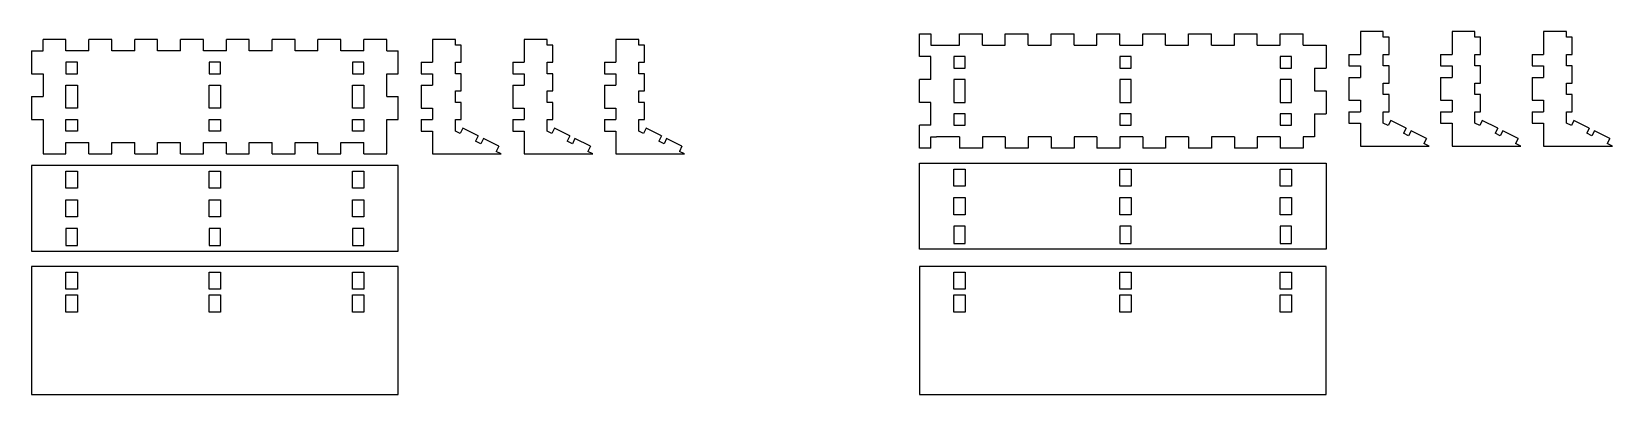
# Model space of a CAD drawing. Header units: inches. Extents: x -38 to 34.9, y -2.3 to 35.3.
# Drawn here: x -15.38 to 19.13, y 27.37 to 35.3 of the extents above; entities that cross this region are included whole.
import ezdxf

# ---------------------------------------------------------------- set-up
doc = ezdxf.new("R2010")
doc.units = ezdxf.units.IN
doc.header["$MEASUREMENT"] = 0
doc.layers.add('Cut', color=1, linetype='Continuous')

msp = doc.modelspace()

# ---------------------------------------------------------------- linework, layer by layer
at = {"layer": 'Cut'}
for p, q in [((4, 35.25), (4.25, 35.25)), ((4, 34.75), (4, 35.25)), ((4.25, 35.25), (4.25, 35)), ((4.875, 35.25), (5.375, 35.25)), ((4.875, 35), (4.875, 35.25)), ((5.375, 35), (5.375, 35.25)), ((5.875, 35.25), (6.375, 35.25)), ((5.875, 35), (5.875, 35.25)), ((6.375, 35), (6.375, 35.25)), ((6.875, 35.25), (7.375, 35.25)), ((6.875, 35), (6.875, 35.25)), ((7.375, 35), (7.375, 35.25)), ((7.875, 35.25), (8.375, 35.25)), ((7.875, 35), (7.875, 35.25)), ((8.375, 35), (8.375, 35.25)), ((8.875, 35.25), (9.375, 35.25)), ((8.875, 35.125), (8.875, 35.25)), ((9.375, 35), (9.375, 35.25)), ((9.875, 35.25), (10.375, 35.25)), ((9.875, 35), (9.875, 35.25)), ((10.375, 35), (10.375, 35.25)), ((10.875, 35.25), (11.375, 35.25)), ((10.875, 35), (10.875, 35.25)), ((11.375, 35), (11.375, 35.25)), ((11.875, 35.25), (12.375, 35.25)), ((11.875, 35), (11.875, 35.25)), ((12.375, 35), (12.375, 35.25)), ((13.625, 35.2951), (13.625, 34.7951)), ((14.125, 35.2951), (13.625, 35.2951)), ((14.125, 35.1701), (14.125, 35.2951)), ((15.625, 35.2951), (15.625, 34.7951)), ((16.125, 35.2951), (15.625, 35.2951)), ((16.125, 35.1701), (16.125, 35.2951)), ((17.625, 35.2951), (17.625, 34.7951)), ((18.125, 35.2951), (17.625, 35.2951)), ((18.125, 35.1701), (18.125, 35.2951)), ((-15.375, 34.875), (-15.375, 34.375)), ((-15.375, 34.875), (-15.125, 34.875)), ((-14.625, 35.125), (-15.125, 35.125)), ((-15.125, 34.875), (-15.125, 35.125)), ((-14.625, 34.875), (-14.625, 35.125)), ((-14.125, 34.875), (-14.625, 34.875)), ((-13.625, 35.125), (-14.125, 35.125)), ((-14.125, 34.875), (-14.125, 35.125)), ((-13.625, 34.875), (-13.625, 35.125)), ((-13.125, 34.875), (-13.625, 34.875)), ((-12.625, 35.125), (-13.125, 35.125)), ((-13.125, 34.875), (-13.125, 35.125)), ((-12.625, 34.875), (-12.625, 35.125)), ((-12.125, 34.875), (-12.625, 34.875)), ((-11.625, 35.125), (-12.125, 35.125)), ((-12.125, 34.875), (-12.125, 35.125)), ((-11.625, 34.875), (-11.625, 35.125)), ((-11.125, 34.875), (-11.625, 34.875)), ((-10.625, 35.125), (-11.125, 35.125)), ((-11.125, 34.875), (-11.125, 35.125)), ((-10.625, 34.875), (-10.625, 35.125)), ((-10.125, 34.875), (-10.625, 34.875)), ((-9.625, 35.125), (-10.125, 35.125)), ((-10.125, 34.875), (-10.125, 35.125)), ((-9.625, 34.875), (-9.625, 35.125)), ((-9.125, 34.875), (-9.625, 34.875)), ((-8.625, 35.125), (-9.125, 35.125)), ((-9.125, 34.875), (-9.125, 35.125)), ((-8.625, 34.875), (-8.625, 35.125)), ((-8.125, 34.875), (-8.625, 34.875)), ((-7.625, 35.125), (-8.125, 35.125)), ((-8.125, 34.875), (-8.125, 35.125)), ((-7.625, 34.875), (-7.625, 35.125)), ((-7.625, 34.875), (-7.375, 34.875)), ((-7.375, 34.375), (-7.375, 34.875)), ((-6.625, 35.125), (-6.625, 34.625)), ((-6.125, 35.125), (-6.625, 35.125)), ((-6.125, 35), (-6.125, 35.125)), ((-6, 35), (-6.125, 35)), ((-6, 34.625), (-6, 35)), ((-4.625, 35.125), (-4.625, 34.625)), ((-4.125, 35.125), (-4.625, 35.125)), ((-4.125, 35), (-4.125, 35.125)), ((-4, 35), (-4.125, 35)), ((-4, 34.625), (-4, 35)), ((-2.625, 35.125), (-2.625, 34.625)), ((-2.125, 35.125), (-2.625, 35.125)), ((-2.125, 35), (-2.125, 35.125)), ((-2, 35), (-2.125, 35)), ((-2, 34.625), (-2, 35)), ((4.25, 35), (4.375, 35)), ((4.375, 35), (4.875, 35)), ((5.375, 35), (5.875, 35)), ((6.375, 35), (6.875, 35)), ((7.375, 35), (7.875, 35)), ((8.375, 35), (8.875, 35)), ((8.875, 35), (8.875, 35.125)), ((9.375, 35), (9.875, 35)), ((10.375, 35), (10.875, 35)), ((11.375, 35), (11.875, 35)), ((12.375, 35), (12.625, 35)), ((12.625, 35), (12.875, 35)), ((12.875, 35), (12.875, 34.5)), ((14.25, 35.1701), (14.125, 35.1701)), ((14.25, 34.7951), (14.25, 35.1701)), ((16.25, 35.1701), (16.125, 35.1701)), ((16.25, 34.7951), (16.25, 35.1701)), ((18.25, 35.1701), (18.125, 35.1701)), ((18.25, 34.7951), (18.25, 35.1701)), ((-14.375, 34.625), (-14.625, 34.625)), ((-14.625, 34.625), (-14.625, 34.375)), ((-14.375, 34.375), (-14.375, 34.625)), ((-11.25, 34.625), (-11.5, 34.625)), ((-11.5, 34.625), (-11.5, 34.375)), ((-11.25, 34.375), (-11.25, 34.625)), ((-8.125, 34.625), (-8.375, 34.625)), ((-8.375, 34.625), (-8.375, 34.375)), ((-8.125, 34.375), (-8.125, 34.625)), ((-6.875, 34.625), (-6.875, 34.375)), ((-6.875, 34.625), (-6.625, 34.625)), ((-6.125, 34.375), (-6.125, 34.625)), ((-6.125, 34.625), (-6, 34.625)), ((-4.875, 34.625), (-4.875, 34.375)), ((-4.875, 34.625), (-4.625, 34.625)), ((-4.125, 34.375), (-4.125, 34.625)), ((-4.125, 34.625), (-4, 34.625)), ((-2.875, 34.625), (-2.875, 34.375)), ((-2.875, 34.625), (-2.625, 34.625)), ((-2.125, 34.375), (-2.125, 34.625)), ((-2.125, 34.625), (-2, 34.625)), ((4.25, 34.75), (4, 34.75)), ((4.25, 34.25), (4.25, 34.75)), ((5, 34.75), (4.75, 34.75)), ((4.75, 34.75), (4.75, 34.5)), ((5, 34.5), (5, 34.75)), ((8.625, 34.75), (8.375, 34.75)), ((8.375, 34.75), (8.375, 34.5)), ((8.625, 34.5), (8.625, 34.75)), ((12.125, 34.75), (11.875, 34.75)), ((11.875, 34.75), (11.875, 34.5)), ((12.125, 34.5), (12.125, 34.75)), ((13.375, 34.7951), (13.375, 34.5451)), ((13.375, 34.7951), (13.625, 34.7951)), ((13.375, 34.5451), (13.625, 34.5451)), ((13.625, 34.5451), (13.625, 34.2951)), ((14.125, 34.5451), (14.125, 34.7951)), ((14.125, 34.7951), (14.25, 34.7951)), ((14.25, 34.5451), (14.125, 34.5451)), ((14.25, 34.1701), (14.25, 34.5451)), ((15.375, 34.7951), (15.375, 34.5451)), ((15.375, 34.7951), (15.625, 34.7951)), ((15.375, 34.5451), (15.625, 34.5451)), ((15.625, 34.5451), (15.625, 34.2951)), ((16.125, 34.5451), (16.125, 34.7951)), ((16.125, 34.7951), (16.25, 34.7951)), ((16.25, 34.5451), (16.125, 34.5451)), ((16.25, 34.1701), (16.25, 34.5451)), ((17.375, 34.7951), (17.375, 34.5451)), ((17.375, 34.7951), (17.625, 34.7951)), ((17.375, 34.5451), (17.625, 34.5451)), ((17.625, 34.5451), (17.625, 34.2951)), ((18.125, 34.5451), (18.125, 34.7951)), ((18.125, 34.7951), (18.25, 34.7951)), ((18.25, 34.5451), (18.125, 34.5451)), ((18.25, 34.1701), (18.25, 34.5451)), ((-15.375, 34.375), (-15.125, 34.375)), ((-15.125, 34.375), (-15.125, 33.875)), ((-14.625, 34.375), (-14.375, 34.375)), ((-11.5, 34.375), (-11.25, 34.375)), ((-8.375, 34.375), (-8.125, 34.375)), ((-7.625, 33.875), (-7.625, 34.375)), ((-7.625, 34.375), (-7.375, 34.375)), ((-6.875, 34.375), (-6.625, 34.375)), ((-6.625, 34.375), (-6.625, 34.125)), ((-6, 34.375), (-6.125, 34.375)), ((-6, 34), (-6, 34.375)), ((-4.875, 34.375), (-4.625, 34.375)), ((-4.625, 34.375), (-4.625, 34.125)), ((-4, 34.375), (-4.125, 34.375)), ((-4, 34), (-4, 34.375)), ((-2.875, 34.375), (-2.625, 34.375)), ((-2.625, 34.375), (-2.625, 34.125)), ((-2, 34.375), (-2.125, 34.375)), ((-2, 34), (-2, 34.375)), ((4, 33.75), (4, 34.25)), ((4.25, 34.25), (4, 34.25)), ((4.75, 34.5), (5, 34.5)), ((5, 34.25), (4.75, 34.25)), ((4.75, 34.25), (4.75, 33.75)), ((5, 33.75), (5, 34.25)), ((8.375, 34.5), (8.625, 34.5)), ((8.625, 34.25), (8.375, 34.25)), ((8.375, 34.25), (8.375, 33.75)), ((8.625, 33.75), (8.625, 34.25)), ((11.875, 34.5), (12.125, 34.5)), ((12.125, 34.25), (11.875, 34.25)), ((11.875, 34.25), (11.875, 33.75)), ((12.125, 33.75), (12.125, 34.25)), ((12.625, 34.5), (12.625, 34)), ((12.625, 34.5), (12.875, 34.5)), ((13.375, 34.2951), (13.375, 33.7951)), ((13.375, 34.2951), (13.625, 34.2951)), ((14.125, 33.9201), (14.125, 34.1701)), ((14.125, 34.1701), (14.25, 34.1701)), ((15.375, 34.2951), (15.375, 33.7951)), ((15.375, 34.2951), (15.625, 34.2951)), ((16.125, 33.9201), (16.125, 34.1701)), ((16.125, 34.1701), (16.25, 34.1701)), ((17.375, 34.2951), (17.375, 33.7951)), ((17.375, 34.2951), (17.625, 34.2951)), ((18.125, 33.9201), (18.125, 34.1701)), ((18.125, 34.1701), (18.25, 34.1701)), ((-15.375, 33.875), (-15.375, 33.375)), ((-15.375, 33.875), (-15.125, 33.875)), ((-14.625, 34.125), (-14.375, 34.125)), ((-14.625, 33.625), (-14.625, 34.125)), ((-14.375, 34.125), (-14.375, 33.625)), ((-11.5, 34.125), (-11.25, 34.125)), ((-11.5, 33.625), (-11.5, 34.125)), ((-11.25, 34.125), (-11.25, 33.625)), ((-8.375, 34.125), (-8.125, 34.125)), ((-8.375, 33.625), (-8.375, 34.125)), ((-8.125, 34.125), (-8.125, 33.625)), ((-7.625, 33.875), (-7.375, 33.875)), ((-7.375, 33.375), (-7.375, 33.875)), ((-6.875, 34.125), (-6.875, 33.625)), ((-6.875, 34.125), (-6.625, 34.125)), ((-6.125, 33.75), (-6.125, 34)), ((-6.125, 34), (-6, 34)), ((-4.875, 34.125), (-4.875, 33.625)), ((-4.875, 34.125), (-4.625, 34.125)), ((-4.125, 33.75), (-4.125, 34)), ((-4.125, 34), (-4, 34)), ((-2.875, 34.125), (-2.875, 33.625)), ((-2.875, 34.125), (-2.625, 34.125)), ((-2.125, 33.75), (-2.125, 34)), ((-2.125, 34), (-2, 34)), ((12.625, 34), (12.875, 34)), ((12.875, 34), (12.875, 33.5)), ((14.25, 33.9201), (14.125, 33.9201)), ((14.25, 33.5451), (14.25, 33.9201)), ((16.25, 33.9201), (16.125, 33.9201)), ((16.25, 33.5451), (16.25, 33.9201)), ((18.25, 33.9201), (18.125, 33.9201)), ((18.25, 33.5451), (18.25, 33.9201)), ((-14.375, 33.625), (-14.625, 33.625)), ((-11.25, 33.625), (-11.5, 33.625)), ((-8.125, 33.625), (-8.375, 33.625)), ((-6.875, 33.625), (-6.625, 33.625)), ((-6.625, 33.625), (-6.625, 33.375)), ((-6, 33.75), (-6.125, 33.75)), ((-6, 33.375), (-6, 33.75)), ((-4.875, 33.625), (-4.625, 33.625)), ((-4.625, 33.625), (-4.625, 33.375)), ((-4, 33.75), (-4.125, 33.75)), ((-4, 33.375), (-4, 33.75)), ((-2.875, 33.625), (-2.625, 33.625)), ((-2.625, 33.625), (-2.625, 33.375)), ((-2, 33.75), (-2.125, 33.75)), ((-2, 33.375), (-2, 33.75)), ((4.25, 33.75), (4, 33.75)), ((4.25, 33.25), (4.25, 33.75)), ((4.75, 33.75), (5, 33.75)), ((5, 33.5), (4.75, 33.5)), ((4.75, 33.5), (4.75, 33.25)), ((5, 33.25), (5, 33.5)), ((8.375, 33.75), (8.625, 33.75)), ((8.625, 33.5), (8.375, 33.5)), ((8.375, 33.5), (8.375, 33.25)), ((8.625, 33.25), (8.625, 33.5)), ((11.875, 33.75), (12.125, 33.75)), ((12.125, 33.5), (11.875, 33.5)), ((11.875, 33.5), (11.875, 33.25)), ((12.125, 33.25), (12.125, 33.5)), ((12.625, 33.5), (12.625, 33)), ((12.625, 33.5), (12.875, 33.5)), ((13.375, 33.7951), (13.625, 33.7951)), ((13.375, 33.5451), (13.375, 33.2951)), ((13.375, 33.5451), (13.625, 33.5451)), ((13.625, 33.7951), (13.625, 33.5451)), ((14.125, 33.2951), (14.125, 33.5451)), ((14.125, 33.5451), (14.25, 33.5451)), ((15.375, 33.7951), (15.625, 33.7951)), ((15.375, 33.5451), (15.375, 33.2951)), ((15.375, 33.5451), (15.625, 33.5451)), ((15.625, 33.7951), (15.625, 33.5451)), ((16.125, 33.2951), (16.125, 33.5451)), ((16.125, 33.5451), (16.25, 33.5451)), ((17.375, 33.7951), (17.625, 33.7951)), ((17.375, 33.5451), (17.375, 33.2951)), ((17.375, 33.5451), (17.625, 33.5451)), ((17.625, 33.7951), (17.625, 33.5451)), ((18.125, 33.2951), (18.125, 33.5451)), ((18.125, 33.5451), (18.25, 33.5451)), ((-15.375, 33.375), (-15.125, 33.375)), ((-15.125, 33.375), (-15.125, 32.875)), ((-14.625, 33.375), (-14.375, 33.375)), ((-14.625, 33.125), (-14.625, 33.375)), ((-14.375, 33.125), (-14.625, 33.125)), ((-14.375, 33.375), (-14.375, 33.125)), ((-11.5, 33.375), (-11.25, 33.375)), ((-11.5, 33.125), (-11.5, 33.375)), ((-11.25, 33.125), (-11.5, 33.125)), ((-11.25, 33.375), (-11.25, 33.125)), ((-8.375, 33.375), (-8.125, 33.375)), ((-8.375, 33.125), (-8.375, 33.375)), ((-8.125, 33.125), (-8.375, 33.125)), ((-8.125, 33.375), (-8.125, 33.125)), ((-7.625, 32.875), (-7.625, 33.375)), ((-7.625, 33.375), (-7.375, 33.375)), ((-6.875, 33.375), (-6.875, 33.125)), ((-6.875, 33.375), (-6.625, 33.375)), ((-6.875, 33.125), (-6.625, 33.125)), ((-6.625, 33.125), (-6.625, 32.625)), ((-6.125, 33.125), (-6.125, 33.375)), ((-6.125, 33.375), (-6, 33.375)), ((-6.0194, 33.0722), (-6.125, 33.125)), ((-5.9635, 33.184), (-6.0194, 33.0722)), ((-5.6281, 33.0163), (-5.9635, 33.184)), ((-4.875, 33.375), (-4.875, 33.125)), ((-4.875, 33.375), (-4.625, 33.375)), ((-4.875, 33.125), (-4.625, 33.125)), ((-4.625, 33.125), (-4.625, 32.625)), ((-4.125, 33.125), (-4.125, 33.375)), ((-4.125, 33.375), (-4, 33.375)), ((-4.0194, 33.0722), (-4.125, 33.125)), ((-3.9635, 33.184), (-4.0194, 33.0722)), ((-3.6281, 33.0163), (-3.9635, 33.184)), ((-2.875, 33.375), (-2.875, 33.125)), ((-2.875, 33.375), (-2.625, 33.375)), ((-2.875, 33.125), (-2.625, 33.125)), ((-2.625, 33.125), (-2.625, 32.625)), ((-2.125, 33.125), (-2.125, 33.375)), ((-2.125, 33.375), (-2, 33.375)), ((-2.0194, 33.0722), (-2.125, 33.125)), ((-1.9635, 33.184), (-2.0194, 33.0722)), ((-1.6281, 33.0163), (-1.9635, 33.184)), ((4, 32.75), (4, 33.25)), ((4.25, 33.25), (4, 33.25)), ((4.75, 33.25), (5, 33.25)), ((8.375, 33.25), (8.625, 33.25)), ((11.875, 33.25), (12.125, 33.25)), ((13.375, 33.2951), (13.625, 33.2951)), ((13.625, 33.2951), (13.625, 32.7951)), ((14.2306, 33.2423), (14.125, 33.2951)), ((14.2865, 33.3541), (14.2306, 33.2423)), ((14.6219, 33.1864), (14.2865, 33.3541)), ((14.6219, 33.1864), (14.566, 33.0746)), ((14.7337, 33.1305), (14.6778, 33.0187)), ((15.0691, 32.9628), (14.7337, 33.1305)), ((15.375, 33.2951), (15.625, 33.2951)), ((15.625, 33.2951), (15.625, 32.7951)), ((16.2306, 33.2423), (16.125, 33.2951)), ((16.2865, 33.3541), (16.2306, 33.2423)), ((16.6219, 33.1864), (16.2865, 33.3541)), ((16.6219, 33.1864), (16.566, 33.0746)), ((16.7337, 33.1305), (16.6778, 33.0187)), ((17.0691, 32.9628), (16.7337, 33.1305)), ((17.375, 33.2951), (17.625, 33.2951)), ((17.625, 33.2951), (17.625, 32.7951)), ((18.2306, 33.2423), (18.125, 33.2951)), ((18.2865, 33.3541), (18.2306, 33.2423)), ((18.6219, 33.1864), (18.2865, 33.3541)), ((18.6219, 33.1864), (18.566, 33.0746)), ((18.7337, 33.1305), (18.6778, 33.0187)), ((19.0691, 32.9628), (18.7337, 33.1305)), ((-15.125, 32.875), (-15.125, 32.625)), ((-14.625, 32.875), (-14.125, 32.875)), ((-14.625, 32.75), (-14.625, 32.875)), ((-14.125, 32.625), (-14.125, 32.875)), ((-13.625, 32.875), (-13.125, 32.875)), ((-13.625, 32.625), (-13.625, 32.875)), ((-13.125, 32.625), (-13.125, 32.875)), ((-12.625, 32.875), (-12.125, 32.875)), ((-12.625, 32.625), (-12.625, 32.875)), ((-12.125, 32.625), (-12.125, 32.875)), ((-11.625, 32.875), (-11.125, 32.875)), ((-11.625, 32.625), (-11.625, 32.875)), ((-11.125, 32.625), (-11.125, 32.875)), ((-10.625, 32.875), (-10.125, 32.875)), ((-10.625, 32.625), (-10.625, 32.875)), ((-10.125, 32.625), (-10.125, 32.875)), ((-9.625, 32.875), (-9.125, 32.875)), ((-9.625, 32.625), (-9.625, 32.875)), ((-9.125, 32.625), (-9.125, 32.875)), ((-8.625, 32.875), (-8.125, 32.875)), ((-8.625, 32.625), (-8.625, 32.875)), ((-8.125, 32.625), (-8.125, 32.875)), ((-7.625, 32.625), (-7.625, 32.875)), ((-5.6281, 33.0163), (-5.684, 32.9045)), ((-5.5722, 32.8486), (-5.684, 32.9045)), ((-5.5163, 32.9604), (-5.5722, 32.8486)), ((-5.1809, 32.7927), (-5.5163, 32.9604)), ((-5.1809, 32.7927), (-5.2368, 32.6809)), ((-3.6281, 33.0163), (-3.684, 32.9045)), ((-3.5722, 32.8486), (-3.684, 32.9045)), ((-3.5163, 32.9604), (-3.5722, 32.8486)), ((-3.1809, 32.7927), (-3.5163, 32.9604)), ((-3.1809, 32.7927), (-3.2368, 32.6809)), ((-1.6281, 33.0163), (-1.684, 32.9045)), ((-1.5722, 32.8486), (-1.684, 32.9045)), ((-1.5163, 32.9604), (-1.5722, 32.8486)), ((-1.1809, 32.7927), (-1.5163, 32.9604)), ((-1.1809, 32.7927), (-1.2368, 32.6809)), ((4.25, 33), (4.25, 33)), ((4.25, 32.75), (4.25, 33)), ((4.25, 33), (4.375, 33)), ((4.875, 33), (4.375, 33)), ((4.875, 33), (4.875, 32.75)), ((5.875, 33), (5.375, 33)), ((5.375, 33), (5.375, 32.75)), ((5.875, 33), (5.875, 32.75)), ((6.875, 33), (6.375, 33)), ((6.375, 33), (6.375, 32.75)), ((6.875, 33), (6.875, 32.75)), ((7.875, 33), (7.375, 33)), ((7.375, 33), (7.375, 32.75)), ((7.875, 33), (7.875, 32.75)), ((8.875, 33), (8.375, 33)), ((8.375, 33), (8.375, 32.75)), ((8.875, 33), (8.875, 32.75)), ((9.875, 33), (9.375, 33)), ((9.375, 33), (9.375, 32.75)), ((9.875, 33), (9.875, 32.75)), ((10.875, 33), (10.375, 33)), ((10.375, 33), (10.375, 32.75)), ((10.875, 33), (10.875, 32.75)), ((11.875, 33), (11.375, 33)), ((11.375, 33), (11.375, 32.75)), ((11.875, 33), (11.875, 32.75)), ((12.625, 33), (12.375, 33)), ((12.375, 33), (12.375, 32.75)), ((13.625, 32.7951), (15.125, 32.7951)), ((14.6778, 33.0187), (14.566, 33.0746)), ((15.0691, 32.9628), (15.0132, 32.851)), ((15.125, 32.7951), (15.0132, 32.851)), ((15.625, 32.7951), (17.125, 32.7951)), ((16.6778, 33.0187), (16.566, 33.0746)), ((17.0691, 32.9628), (17.0132, 32.851)), ((17.125, 32.7951), (17.0132, 32.851)), ((17.625, 32.7951), (19.125, 32.7951)), ((18.6778, 33.0187), (18.566, 33.0746)), ((19.0691, 32.9628), (19.0132, 32.851)), ((19.125, 32.7951), (19.0132, 32.851)), ((-15.125, 32.625), (-14.625, 32.625)), ((-14.625, 32.625), (-14.625, 32.75)), ((-14.125, 32.625), (-13.625, 32.625)), ((-13.125, 32.625), (-12.625, 32.625)), ((-12.125, 32.625), (-11.625, 32.625)), ((-11.125, 32.625), (-10.625, 32.625)), ((-10.125, 32.625), (-9.625, 32.625)), ((-9.125, 32.625), (-8.625, 32.625)), ((-8.125, 32.625), (-7.625, 32.625)), ((-6.625, 32.625), (-5.125, 32.625)), ((-5.125, 32.625), (-5.2368, 32.6809)), ((-4.625, 32.625), (-3.125, 32.625)), ((-3.125, 32.625), (-3.2368, 32.6809)), ((-2.625, 32.625), (-1.125, 32.625)), ((-1.125, 32.625), (-1.2368, 32.6809)), ((4.25, 32.75), (4, 32.75)), ((5.375, 32.75), (4.875, 32.75)), ((6.375, 32.75), (5.875, 32.75)), ((7.375, 32.75), (6.875, 32.75)), ((8.375, 32.75), (7.875, 32.75)), ((9.375, 32.75), (8.875, 32.75)), ((10.375, 32.75), (9.875, 32.75)), ((11.375, 32.75), (10.875, 32.75)), ((12.375, 32.75), (11.875, 32.75)), ((-15.375, 32.375), (-15.375, 30.5)), ((-7.375, 32.375), (-15.375, 32.375)), ((-14.625, 32.25), (-14.375, 32.25)), ((-14.625, 31.875), (-14.625, 32.25)), ((-14.375, 32.25), (-14.375, 31.875)), ((-11.5, 32.25), (-11.25, 32.25)), ((-11.5, 31.875), (-11.5, 32.25)), ((-11.25, 32.25), (-11.25, 31.875)), ((-8.375, 32.25), (-8.125, 32.25)), ((-8.375, 31.875), (-8.375, 32.25)), ((-8.125, 32.25), (-8.125, 31.875)), ((-7.375, 30.5), (-7.375, 32.375)), ((4, 30.5451), (4, 32.4201)), ((4, 32.4201), (12.875, 32.4201)), ((4.75, 31.9201), (4.75, 32.2951)), ((4.75, 32.2951), (5, 32.2951)), ((5, 32.2951), (5, 31.9201)), ((8.375, 31.9201), (8.375, 32.2951)), ((8.375, 32.2951), (8.625, 32.2951)), ((8.625, 32.2951), (8.625, 31.9201)), ((11.875, 31.9201), (11.875, 32.2951)), ((11.875, 32.2951), (12.125, 32.2951)), ((12.125, 32.2951), (12.125, 31.9201)), ((12.875, 32.4201), (12.875, 30.5451)), ((-14.375, 31.875), (-14.625, 31.875)), ((-11.25, 31.875), (-11.5, 31.875)), ((-8.125, 31.875), (-8.375, 31.875)), ((5, 31.9201), (4.75, 31.9201)), ((8.625, 31.9201), (8.375, 31.9201)), ((12.125, 31.9201), (11.875, 31.9201)), ((-14.625, 31.625), (-14.375, 31.625)), ((-14.625, 31.25), (-14.625, 31.625)), ((-14.375, 31.625), (-14.375, 31.25)), ((-11.5, 31.625), (-11.25, 31.625)), ((-11.5, 31.25), (-11.5, 31.625)), ((-11.25, 31.625), (-11.25, 31.25)), ((-8.375, 31.625), (-8.125, 31.625)), ((-8.375, 31.25), (-8.375, 31.625)), ((-8.125, 31.625), (-8.125, 31.25)), ((4.75, 31.2951), (4.75, 31.6701)), ((4.75, 31.6701), (5, 31.6701)), ((5, 31.6701), (5, 31.2951)), ((8.375, 31.2951), (8.375, 31.6701)), ((8.375, 31.6701), (8.625, 31.6701)), ((8.625, 31.6701), (8.625, 31.2951)), ((11.875, 31.2951), (11.875, 31.6701)), ((11.875, 31.6701), (12.125, 31.6701)), ((12.125, 31.6701), (12.125, 31.2951)), ((-14.375, 31.25), (-14.625, 31.25)), ((-11.25, 31.25), (-11.5, 31.25)), ((-8.125, 31.25), (-8.375, 31.25)), ((5, 31.2951), (4.75, 31.2951)), ((8.625, 31.2951), (8.375, 31.2951)), ((12.125, 31.2951), (11.875, 31.2951)), ((-14.625, 31), (-14.625, 30.625)), ((-14.375, 31), (-14.625, 31)), ((-14.375, 30.625), (-14.375, 31)), ((-11.5, 31), (-11.5, 30.625)), ((-11.25, 31), (-11.5, 31)), ((-11.25, 30.625), (-11.25, 31)), ((-8.375, 31), (-8.375, 30.625)), ((-8.125, 31), (-8.375, 31)), ((-8.125, 30.625), (-8.125, 31)), ((5, 31.0451), (4.75, 31.0451)), ((4.75, 31.0451), (4.75, 30.6701)), ((5, 30.6701), (5, 31.0451)), ((8.625, 31.0451), (8.375, 31.0451)), ((8.375, 31.0451), (8.375, 30.6701)), ((8.625, 30.6701), (8.625, 31.0451)), ((12.125, 31.0451), (11.875, 31.0451)), ((11.875, 31.0451), (11.875, 30.6701)), ((12.125, 30.6701), (12.125, 31.0451)), ((-15.375, 30.5), (-7.375, 30.5)), ((-14.625, 30.625), (-14.375, 30.625)), ((-11.5, 30.625), (-11.25, 30.625)), ((-8.375, 30.625), (-8.125, 30.625)), ((12.875, 30.5451), (4, 30.5451)), ((4.75, 30.6701), (5, 30.6701)), ((8.375, 30.6701), (8.625, 30.6701)), ((11.875, 30.6701), (12.125, 30.6701)), ((-7.375, 30.1701), (-15.375, 30.1701)), ((-15.375, 30.1701), (-15.375, 27.375)), ((-14.625, 30.0451), (-14.375, 30.0451)), ((-14.625, 29.6701), (-14.625, 30.0451)), ((-14.375, 30.0451), (-14.375, 29.6701)), ((-11.5, 30.0451), (-11.25, 30.0451)), ((-11.5, 29.6701), (-11.5, 30.0451)), ((-11.25, 30.0451), (-11.25, 29.6701)), ((-8.375, 30.0451), (-8.125, 30.0451)), ((-8.375, 29.6701), (-8.375, 30.0451)), ((-8.125, 30.0451), (-8.125, 29.6701)), ((-7.375, 27.375), (-7.375, 30.1701)), ((4, 30.1701), (4, 27.375)), ((12.875, 30.1701), (4, 30.1701)), ((4.75, 30.0451), (5, 30.0451)), ((4.75, 29.6701), (4.75, 30.0451)), ((5, 30.0451), (5, 29.6701)), ((8.375, 30.0451), (8.625, 30.0451)), ((8.375, 29.6701), (8.375, 30.0451)), ((8.625, 30.0451), (8.625, 29.6701)), ((11.875, 30.0451), (12.125, 30.0451)), ((11.875, 29.6701), (11.875, 30.0451)), ((12.125, 30.0451), (12.125, 29.6701)), ((12.875, 27.375), (12.875, 30.1701)), ((-14.375, 29.6701), (-14.625, 29.6701)), ((-11.25, 29.6701), (-11.5, 29.6701)), ((-8.125, 29.6701), (-8.375, 29.6701)), ((5, 29.6701), (4.75, 29.6701)), ((8.625, 29.6701), (8.375, 29.6701)), ((12.125, 29.6701), (11.875, 29.6701)), ((-14.625, 29.5451), (-14.375, 29.5451)), ((-14.625, 29.1701), (-14.625, 29.5451)), ((-14.375, 29.5451), (-14.375, 29.1701)), ((-11.5, 29.5451), (-11.25, 29.5451)), ((-11.5, 29.1701), (-11.5, 29.5451)), ((-11.25, 29.5451), (-11.25, 29.1701)), ((-8.375, 29.5451), (-8.125, 29.5451)), ((-8.375, 29.1701), (-8.375, 29.5451)), ((-8.125, 29.5451), (-8.125, 29.1701)), ((4.75, 29.5451), (5, 29.5451)), ((4.75, 29.1701), (4.75, 29.5451)), ((5, 29.5451), (5, 29.1701)), ((8.375, 29.5451), (8.625, 29.5451)), ((8.375, 29.1701), (8.375, 29.5451)), ((8.625, 29.5451), (8.625, 29.1701)), ((11.875, 29.5451), (12.125, 29.5451)), ((11.875, 29.1701), (11.875, 29.5451)), ((12.125, 29.5451), (12.125, 29.1701)), ((-14.375, 29.1701), (-14.625, 29.1701)), ((-11.25, 29.1701), (-11.5, 29.1701)), ((-8.125, 29.1701), (-8.375, 29.1701)), ((5, 29.1701), (4.75, 29.1701)), ((8.625, 29.1701), (8.375, 29.1701)), ((12.125, 29.1701), (11.875, 29.1701)), ((-15.375, 27.375), (-7.375, 27.375)), ((4, 27.375), (12.875, 27.375))]:
    msp.add_line(p, q, dxfattribs=at)

doc.saveas('drawing.dxf')
